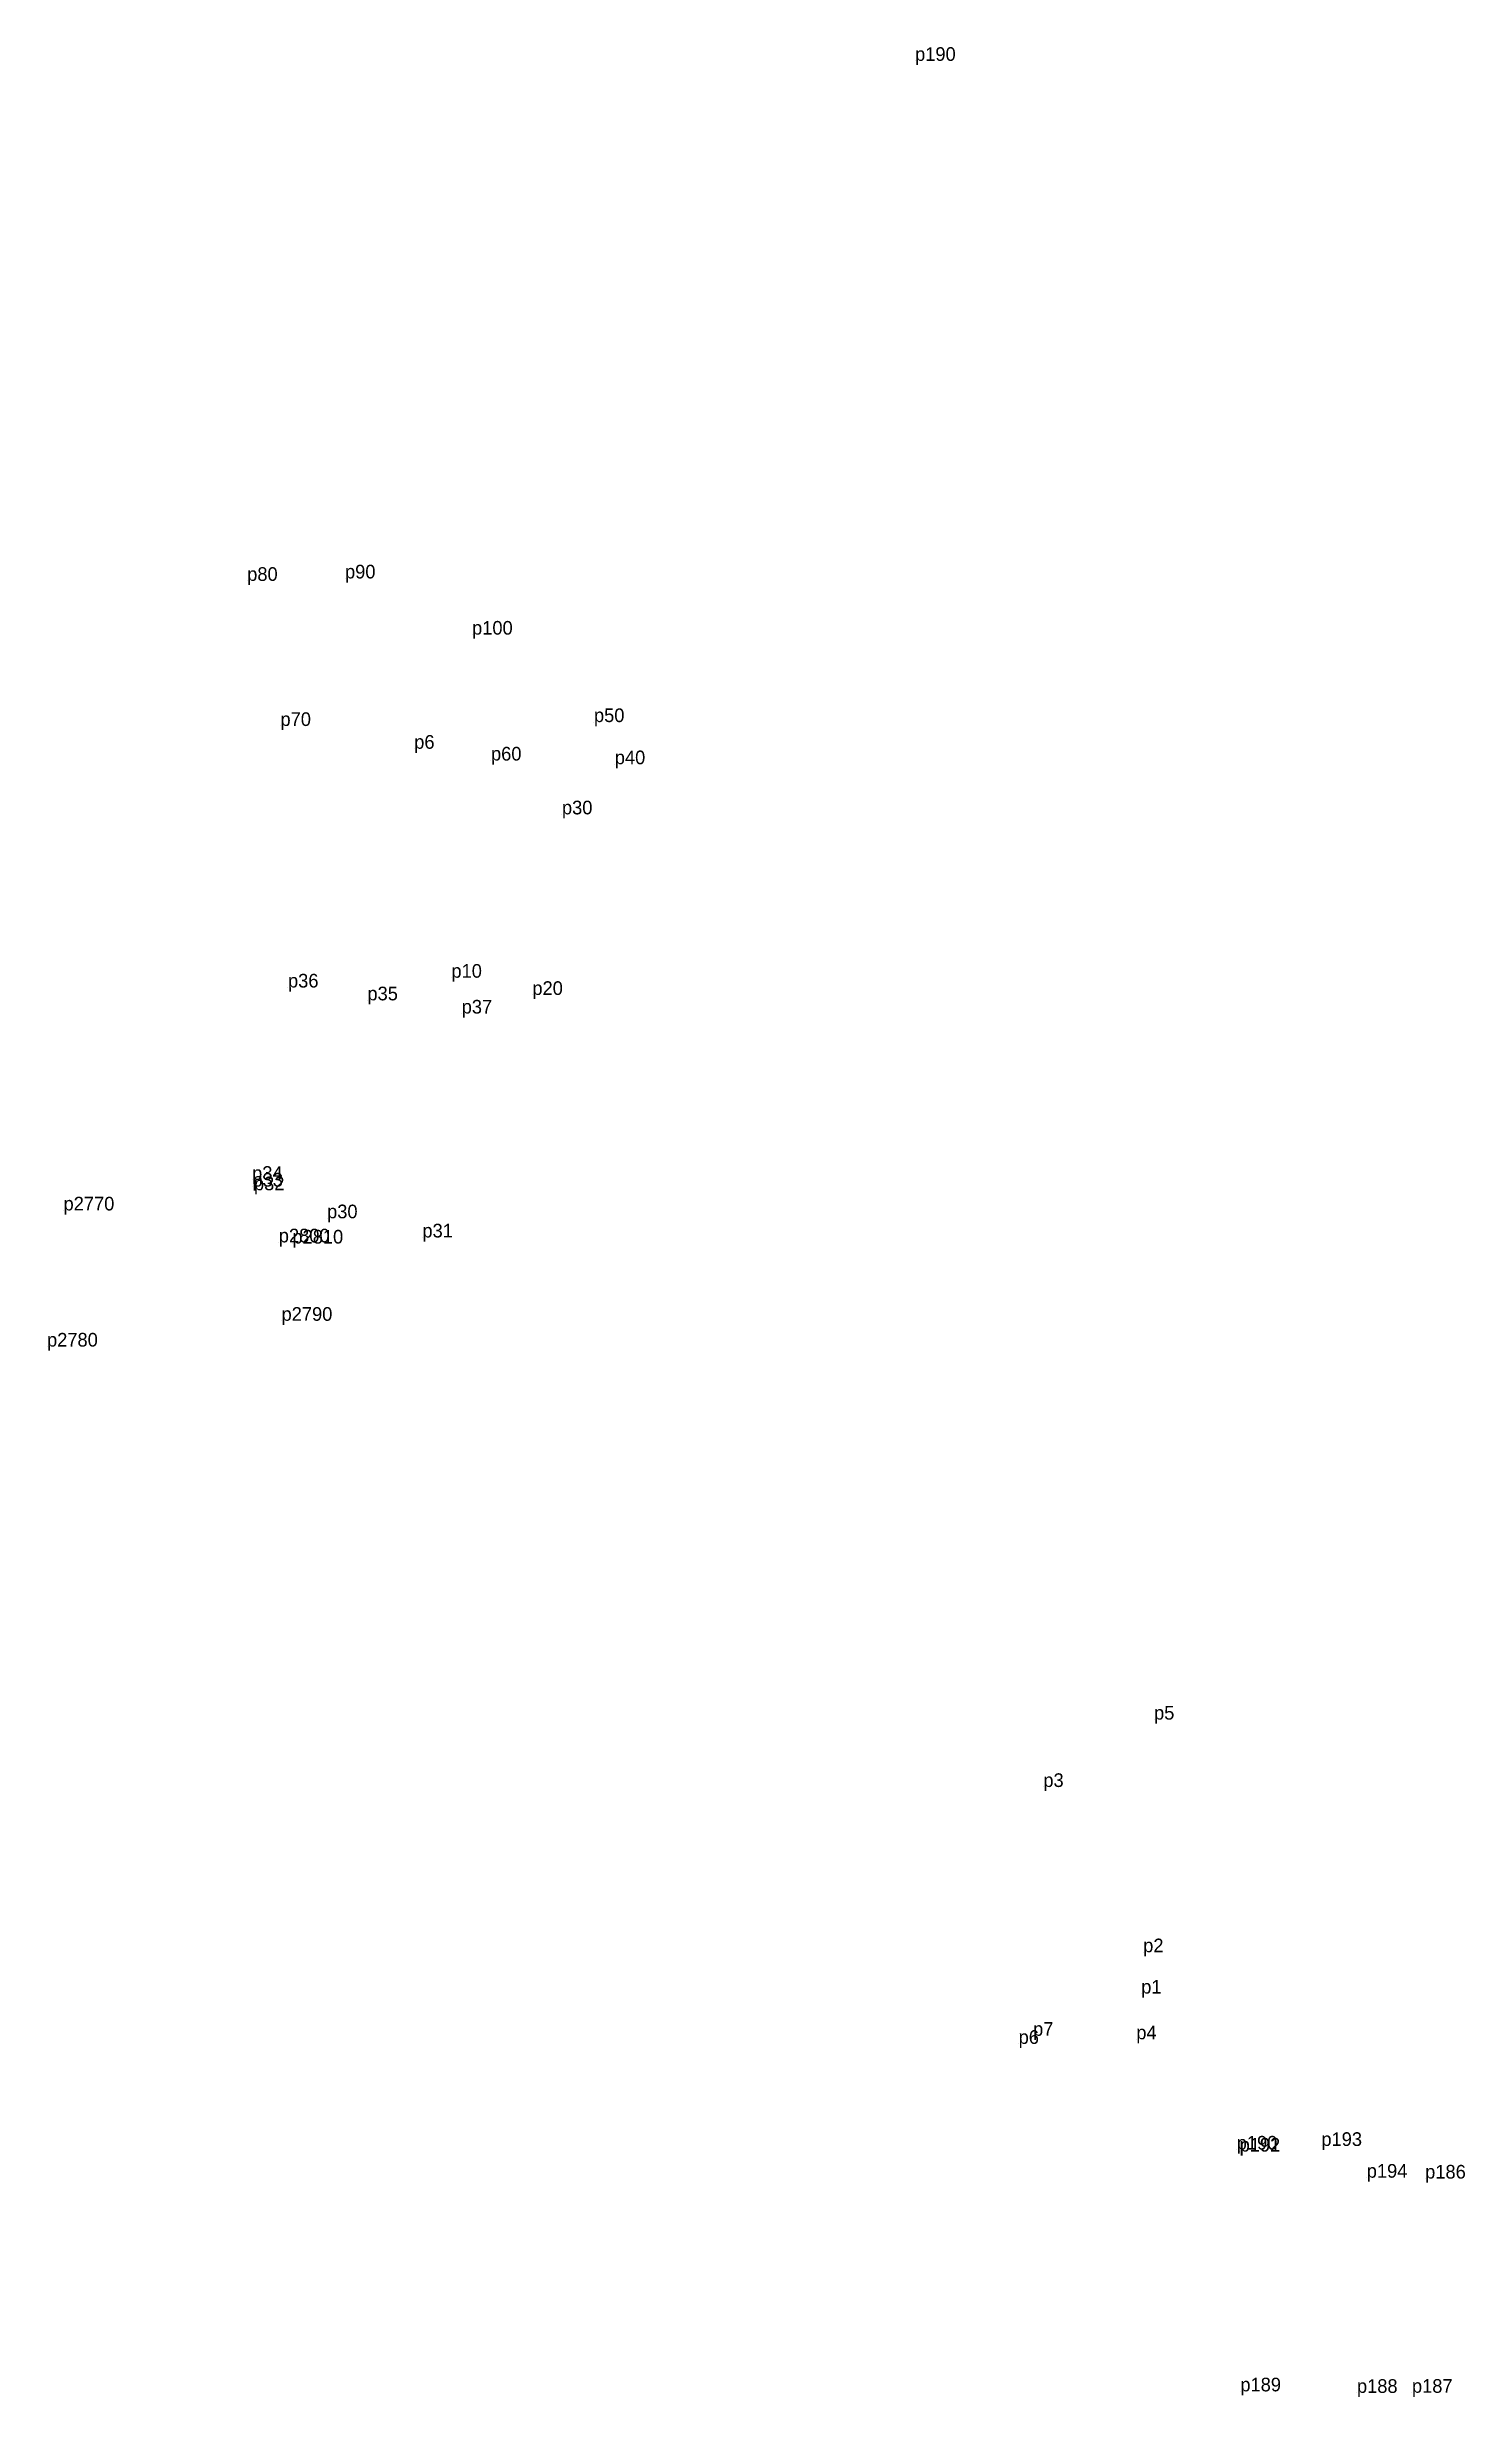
# Model space of a CAD drawing. Extents: x -2 to 54773767, y -1 to 183694297.
# Drawn here: x 538614.7 to 538801.6, y 1836798.9 to 1837108.6 of the extents above; entities that cross this region are included whole.
import ezdxf

# ---------------------------------------------------------------- set-up
doc = ezdxf.new("R2010")
doc.units = 0
doc.layers.add('Level 12', color=7, linetype='Continuous')
doc.layers.add('Level 7', color=7, linetype='Continuous')

msp = doc.modelspace()

# ---------------------------------------------------------------- texts
at = {"layer": 'Level 12'}
for s, p in [('p190', (538729.099, 1837106.767)), ('p90', (538653.988, 1837038.554)), ('p80', (538641.1, 1837038.233)), ('p100', (538670.73, 1837031.147)), ('p70', (538645.485, 1837019.109)), ('p50', (538686.789, 1837019.623)), ('p6', (538663.107, 1837016.108)), ('p60', (538673.223, 1837014.556)), ('p40', (538689.533, 1837014.069)), ('p30', (538682.573, 1837007.463)), ('p10', (538668.008, 1836985.935)), ('p36', (538646.476, 1836984.642)), ('p35', (538656.94, 1836982.951)), ('p20', (538678.675, 1836983.662)), ('p37', (538669.36, 1836981.212)), ('p34', (538641.751, 1836959.296)), ('p33', (538641.787, 1836958.409)), ('p2770', (538616.902, 1836955.26)), ('p32', (538641.989, 1836957.919)), ('p30', (538651.626, 1836954.227)), ('p2800', (538645.263, 1836951.05)), ('p2810', (538647.055, 1836950.898)), ('p31', (538664.186, 1836951.7)), ('p2790', (538645.628, 1836940.718)), ('p2780', (538614.724, 1836937.321)), ('p5', (538760.587, 1836888.158)), ('p3', (538746.002, 1836879.278)), ('p2', (538759.158, 1836857.495)), ('p1', (538758.898, 1836852.05)), ('p6', (538742.742, 1836845.422)), ('p7', (538744.648, 1836846.491)), ('p4', (538758.246, 1836846.029)), ('p190', (538771.476, 1836831.493)), ('p192', (538771.852, 1836831.227)), ('p191', (538771.875, 1836831.23)), ('p193', (538782.634, 1836831.971)), ('p194', (538788.613, 1836827.787)), ('p186', (538796.306, 1836827.67)), ('p189', (538771.958, 1836799.627)), ('p188', (538787.323, 1836799.427)), ('p187', (538794.567, 1836799.439))]:
    msp.add_text(s, height=1.8, dxfattribs=at).set_placement(p)

# ---------------------------------------------------------------- linework, layer by layer
at = {"layer": 'Level 7'}
for p, q in [((538729.099, 1837106.767), (538729.099, 1837106.767)), ((538641.1, 1837038.233), (538641.1, 1837038.233)), ((538653.988, 1837038.554), (538653.988, 1837038.554)), ((538670.73, 1837031.147), (538670.73, 1837031.147)), ((538645.485, 1837019.109), (538645.485, 1837019.109)), ((538686.789, 1837019.623), (538686.789, 1837019.623)), ((538663.107, 1837016.108), (538663.107, 1837016.108)), ((538673.223, 1837014.556), (538673.223, 1837014.556)), ((538689.533, 1837014.069), (538689.533, 1837014.069)), ((538682.573, 1837007.463), (538682.573, 1837007.463)), ((538646.476, 1836984.642), (538646.476, 1836984.642)), ((538668.008, 1836985.935), (538668.008, 1836985.935)), ((538656.94, 1836982.951), (538656.94, 1836982.951)), ((538678.675, 1836983.662), (538678.675, 1836983.662)), ((538669.36, 1836981.212), (538669.36, 1836981.212)), ((538641.751, 1836959.296), (538641.751, 1836959.296)), ((538641.787, 1836958.409), (538641.787, 1836958.409)), ((538641.989, 1836957.919), (538641.989, 1836957.919)), ((538616.902, 1836955.26), (538616.902, 1836955.26)), ((538651.626, 1836954.227), (538651.626, 1836954.227)), ((538645.263, 1836951.05), (538645.263, 1836951.05)), ((538647.055, 1836950.898), (538647.055, 1836950.898)), ((538664.186, 1836951.7), (538664.186, 1836951.7)), ((538645.628, 1836940.718), (538645.628, 1836940.718)), ((538614.724, 1836937.321), (538614.724, 1836937.321)), ((538760.587, 1836888.158), (538760.587, 1836888.158)), ((538746.002, 1836879.278), (538746.002, 1836879.278)), ((538759.158, 1836857.495), (538759.158, 1836857.495)), ((538758.898, 1836852.05), (538758.898, 1836852.05)), ((538742.742, 1836845.422), (538742.742, 1836845.422)), ((538744.648, 1836846.491), (538744.648, 1836846.491)), ((538758.246, 1836846.029), (538758.246, 1836846.029)), ((538771.476, 1836831.493), (538771.476, 1836831.493)), ((538771.852, 1836831.227), (538771.852, 1836831.227)), ((538771.875, 1836831.23), (538771.875, 1836831.23)), ((538782.634, 1836831.971), (538782.634, 1836831.971)), ((538788.613, 1836827.787), (538788.613, 1836827.787)), ((538796.306, 1836827.67), (538796.306, 1836827.67)), ((538771.958, 1836799.627), (538771.958, 1836799.627)), ((538787.323, 1836799.427), (538787.323, 1836799.427)), ((538794.567, 1836799.439), (538794.567, 1836799.439))]:
    msp.add_line(p, q, dxfattribs=at)

msp.set_redraw_order([(e.dxf.handle, doc.entitydb.next_handle()) for e in msp.query("TEXT MTEXT ATTDEF DIMENSION ARC_DIMENSION")])  # texts and dimensions are drawn at this point

doc.saveas('drawing.dxf')
